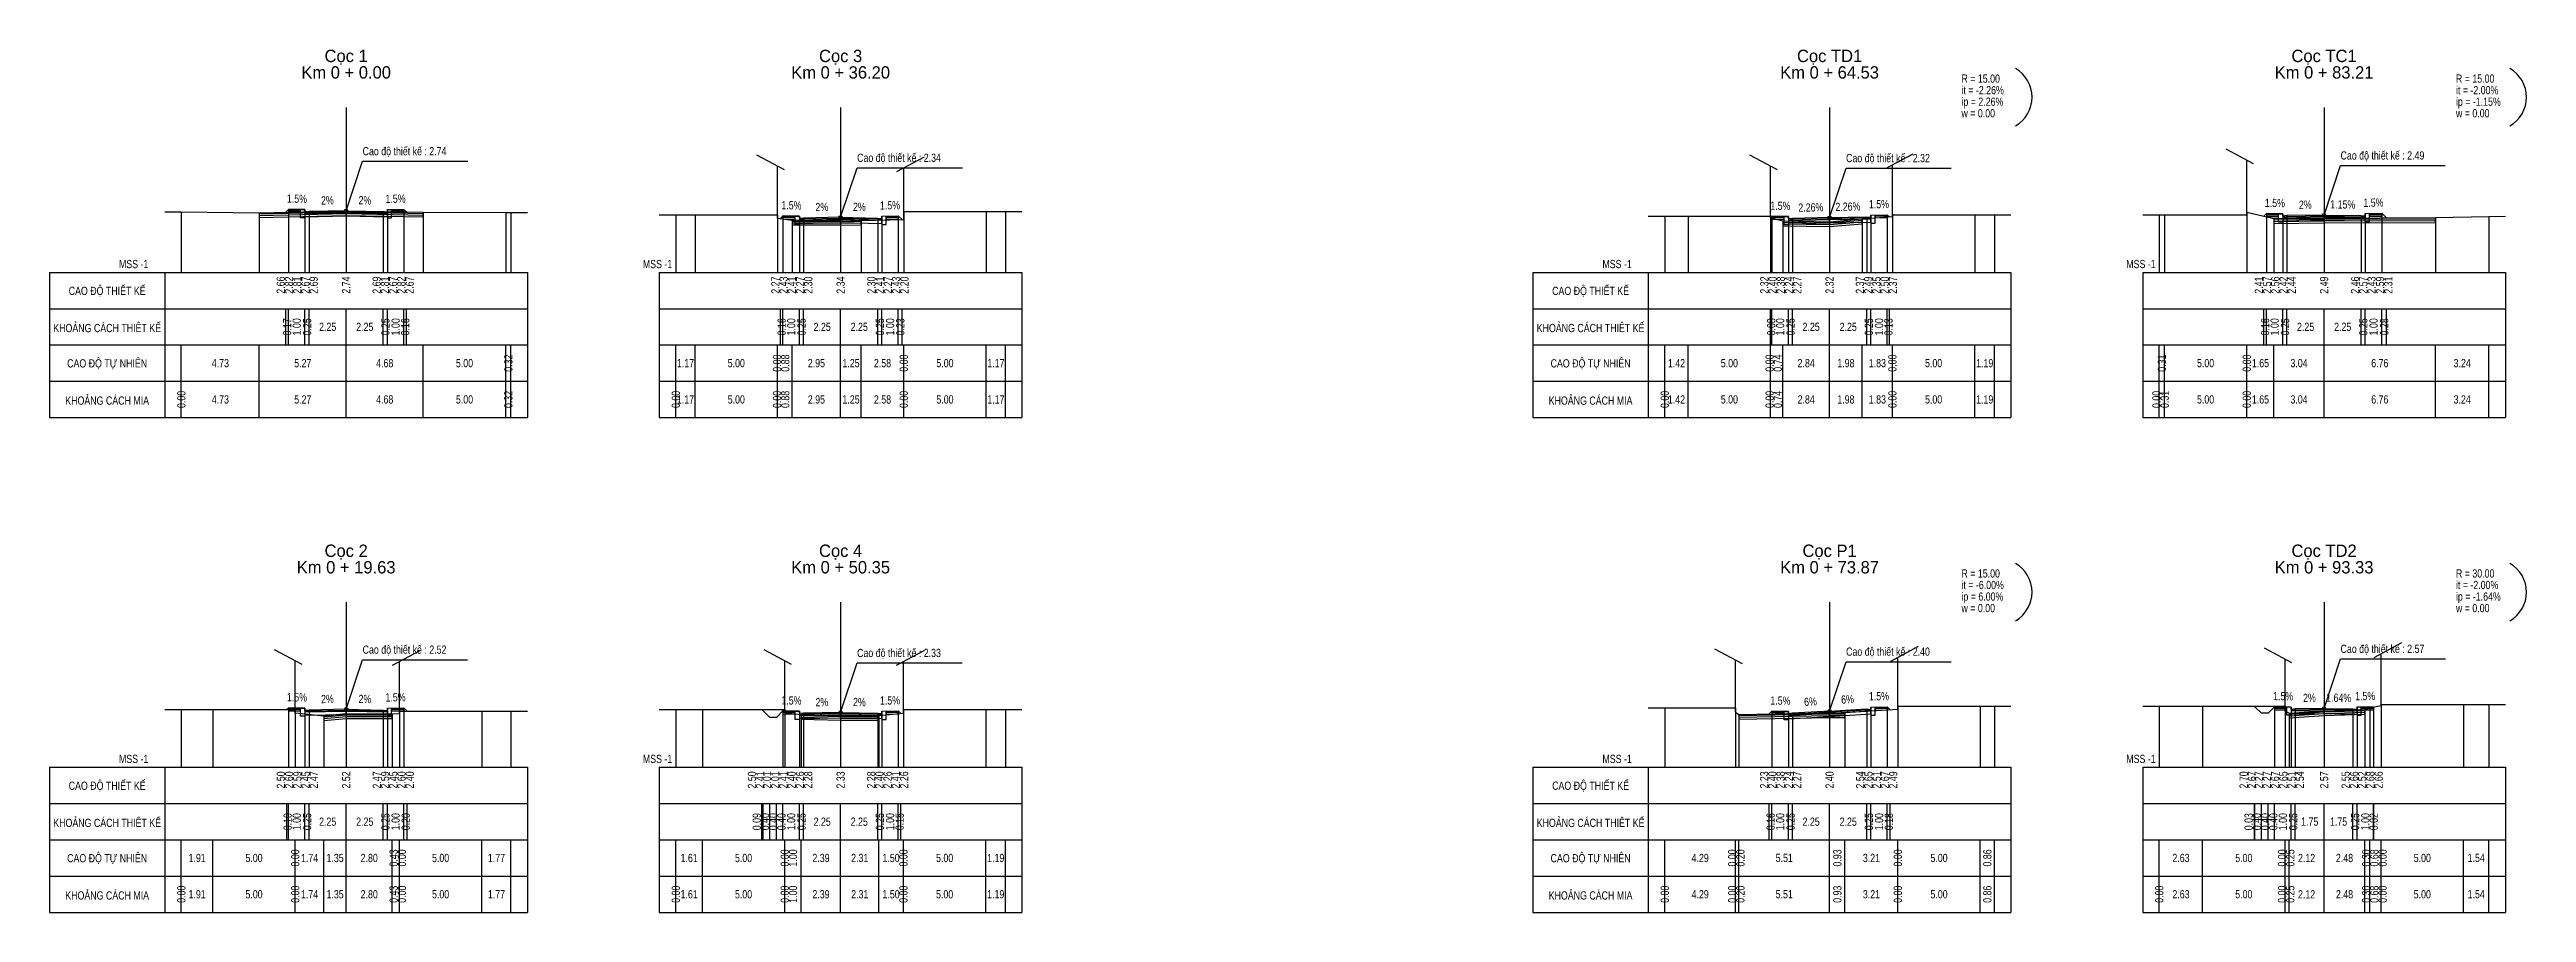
# Model space of a CAD drawing. Header units: inches. Extents: x 389 to 661, y -157 to 152.
# Drawn here: x 421.6 to 571.9, y -157.4 to -105 of the extents above; entities that cross this region are included whole.
import ezdxf
from ezdxf.enums import TextEntityAlignment as Align

# ---------------------------------------------------------------- set-up
doc = ezdxf.new("R2010")
doc.units = ezdxf.units.IN
doc.header["$MEASUREMENT"] = 0
for name, color, linetype in [('Bang TN tu nhien', 3, 'Continuous'), ('Dien sieu cao mo rong TN', 3, 'Continuous'), ('Dien thiet ke TN', 2, 'Continuous'), ('Duong cu', 8, 'Continuous'), ('Duong do thiet ke', 2, 'Continuous'), ('Duong dong trac ngang tu nhien', 9, 'Continuous'), ('KH_VAT', 8, 'Continuous'), ('Khuon duong1', 14, 'Continuous'), ('Khuon duong4', 14, 'Continuous'), ('Khuon duong8', 14, 'Continuous'), ('Khuon duong9', 14, 'Continuous'), ('Mat duong PD 1', 1, 'Continuous'), ('Ranh dan ngoai PD 1', 3, 'Continuous'), ('Taluy', 1, 'Continuous'), ('Trac ngang tu nhien', 3, 'Continuous'), ('TracNgang', 7, 'Continuous'), ('Via he', 6, 'Continuous')]:
    doc.layers.add(name, color=color, linetype=linetype)
doc.styles.add('BangTN', font='viet buddy.shx', dxfattribs={"width": 0.8})

msp = doc.modelspace()

# ---------------------------------------------------------------- texts
at = {"layer": 'Bang TN tu nhien', "color": 3, "style": 'BangTN', "width": 0.8}
for s, p in [('CAO ĐỘ THIẾT KẾ', (425.08, -119.65)), ('CAO ĐỘ THIẾT KẾ', (515.08, -119.65)), ('KHOẢNG CÁCH THIÊT KẾ', (425.08, -121.85)), ('KHOẢNG CÁCH THIÊT KẾ', (515.08, -121.85)), ('CAO ĐỘ TỰ NHIÊN', (425.08, -124.05)), ('CAO ĐỘ TỰ NHIÊN', (515.08, -124.05)), ('KHOẢNG CÁCH MIA', (425.08, -126.25)), ('KHOẢNG CÁCH MIA', (515.08, -126.25)), ('CAO ĐỘ THIẾT KẾ', (425.08, -149.65)), ('CAO ĐỘ THIẾT KẾ', (515.08, -149.65)), ('KHOẢNG CÁCH THIÊT KẾ', (425.08, -151.85)), ('KHOẢNG CÁCH THIÊT KẾ', (515.08, -151.85)), ('CAO ĐỘ TỰ NHIÊN', (425.08, -154.05)), ('CAO ĐỘ TỰ NHIÊN', (515.08, -154.05)), ('KHOẢNG CÁCH MIA', (425.08, -156.25)), ('KHOẢNG CÁCH MIA', (515.08, -156.25))]:
    msp.add_text(s, height=0.5, dxfattribs=at).set_placement(p, align=Align.MIDDLE)
at = {"layer": 'Dien sieu cao mo rong TN', "style": 'BangTN', "width": 0.8}
for s, p in [('R = 15.00', (537.58, -106.55)), ('R = 15.00', (567.58, -106.55)), ('it = -2.26%', (537.58, -107.25)), ('ip = 2.26%', (537.58, -107.95)), ('it = -2.00%', (567.58, -107.25)), ('ip = -1.15%', (567.58, -107.95)), ('w = 0.00', (537.58, -108.65)), ('w = 0.00', (567.58, -108.65)), ('R = 15.00', (537.58, -136.55)), ('R = 30.00', (567.58, -136.55)), ('it = -6.00%', (537.58, -137.25)), ('ip = 6.00%', (537.58, -137.95)), ('it = -2.00%', (567.58, -137.25)), ('ip = -1.64%', (567.58, -137.95)), ('w = 0.00', (537.58, -138.65)), ('w = 0.00', (567.58, -138.65))]:
    msp.add_text(s, height=0.5, dxfattribs=at).set_placement(p, align=Align.TOP_LEFT)
at = {"layer": 'Dien thiet ke TN', "color": 2, "style": 'BangTN', "width": 0.8}
for s, rotation, p in [('1.5%', 359.1406, (436.59, -114.48)), ('2%', 1.1458, (438.45, -114.58)), ('2%', 358.8542, (440.71, -114.58)), ('1.5%', 0.8594, (442.58, -114.48)), ('1.5%', 0.8594, (532.58, -114.81)), ('1.5%', 359.1406, (556.59, -114.74)), ('2%', 1.1458, (558.45, -114.84)), ('1.15%', 359.3405, (560.71, -114.83)), ('1.5%', 0.8594, (562.58, -114.72)), ('1.5%', 359.1406, (466.59, -114.88)), ('2%', 1.1458, (468.45, -114.98)), ('2%', 358.8542, (470.71, -114.98)), ('1.5%', 0.8594, (472.58, -114.88)), ('1.5%', 359.1406, (526.59, -114.91)), ('2.26%', 1.296, (528.45, -115.01)), ('2.26%', 1.296, (530.7, -114.96)), ('1.5%', 359.1406, (436.59, -144.71)), ('2%', 1.1458, (438.45, -144.81)), ('2%', 358.8542, (440.71, -144.81)), ('1.5%', 0.8594, (442.58, -144.71)), ('1.5%', 359.1406, (466.59, -144.9)), ('1.5%', 0.8594, (472.58, -144.9)), ('1.5%', 359.1406, (526.59, -144.91)), ('6%', 3.4336, (530.69, -144.83)), ('1.5%', 0.8594, (532.58, -144.64)), ('1.5%', 359.1406, (557.09, -144.64)), ('2%', 1.1458, (558.7, -144.74)), ('1.64%', 359.0606, (560.46, -144.74)), ('1.5%', 0.8594, (562.08, -144.63)), ('2%', 1.1458, (468.45, -145)), ('2%', 358.8542, (470.71, -145)), ('6%', 3.4336, (528.44, -144.97))]:
    msp.add_text(s, height=0.5, rotation=rotation, dxfattribs=at).set_placement(p, align=Align.BOTTOM_CENTER)
at = {"layer": 'Dien thiet ke TN', "char_height": 0.5, "attachment_point": 7, "style": 'BangTN'}
for s, insert in [('Cao độ thiết kế : 2.74', (440.58, -111.56)), ('Cao độ thiết kế : 2.49', (560.58, -111.82)), ('Cao độ thiết kế : 2.34', (470.58, -111.96)), ('Cao độ thiết kế : 2.32', (530.58, -111.98)), ('Cao độ thiết kế : 2.52', (440.58, -141.78)), ('Cao độ thiết kế : 2.40', (530.58, -141.9)), ('Cao độ thiết kế : 2.57', (560.58, -141.73)), ('Cao độ thiết kế : 2.33', (470.58, -141.98))]:
    msp.add_mtext(s, dxfattribs=dict(at, insert=insert))
at = {"layer": 'Trac ngang tu nhien', "color": 3, "style": 'BangTN'}
for s, p in [('Cọc 1', (439.58, -105.8)), ('Cọc 3', (469.58, -105.8)), ('Cọc TD1', (529.58, -105.8)), ('Cọc TC1', (559.58, -105.8)), ('Km 0 + 0.00', (439.58, -106.8)), ('Km 0 + 36.20', (469.58, -106.8)), ('Km 0 + 64.53', (529.58, -106.8)), ('Km 0 + 83.21', (559.58, -106.8)), ('Cọc 2', (439.58, -135.8)), ('Cọc 4', (469.58, -135.8)), ('Cọc P1', (529.58, -135.8)), ('Cọc TD2', (559.58, -135.8)), ('Km 0 + 19.63', (439.58, -136.8)), ('Km 0 + 50.35', (469.58, -136.8)), ('Km 0 + 73.87', (529.58, -136.8)), ('Km 0 + 93.33', (559.58, -136.8))]:
    msp.add_text(s, height=0.75, dxfattribs=at).set_placement(p, align=Align.CENTER)
at = {"layer": 'Trac ngang tu nhien', "color": 3, "char_height": 0.5, "style": 'BangTN'}
for insert, attachment_point in [((427.58, -118.3), 9), ((457.58, -118.3), 7), ((517.58, -118.3), 9), ((547.58, -118.3), 7), ((427.58, -148.3), 9), ((457.58, -148.3), 7), ((517.58, -148.3), 9), ((547.58, -148.3), 7)]:
    msp.add_mtext('MSS -1', dxfattribs=dict(at, insert=insert, attachment_point=attachment_point))
at = {"layer": 'TracNgang', "color": 2, "style": 'BangTN', "width": 0.8}
for s, p in [('2.66', (435.61, -118.8)), ('2.82', (436.11, -118.8)), ('2.81', (436.61, -118.8)), ('2.67', (437.11, -118.8)), ('2.69', (437.61, -118.8)), ('2.74', (439.58, -118.8)), ('2.69', (441.43, -118.8)), ('2.81', (441.93, -118.8)), ('2.67', (442.43, -118.8)), ('2.82', (442.93, -118.8)), ('2.67', (443.43, -118.8)), ('2.27', (465.62, -118.8)), ('2.43', (466.12, -118.8)), ('2.41', (466.62, -118.8)), ('2.27', (467.12, -118.8)), ('2.30', (467.62, -118.8)), ('2.34', (469.58, -118.8)), ('2.30', (471.45, -118.8)), ('2.41', (471.95, -118.8)), ('2.27', (472.45, -118.8)), ('2.43', (472.95, -118.8)), ('2.20', (473.45, -118.8)), ('2.32', (525.62, -118.8)), ('2.40', (526.12, -118.8)), ('2.38', (526.62, -118.8)), ('2.24', (527.12, -118.8)), ('2.27', (527.62, -118.8)), ('2.32', (529.58, -118.8)), ('2.37', (531.42, -118.8)), ('2.49', (531.92, -118.8)), ('2.35', (532.42, -118.8)), ('2.50', (532.92, -118.8)), ('2.37', (533.42, -118.8)), ('2.41', (555.62, -118.8)), ('2.57', (556.12, -118.8)), ('2.56', (556.62, -118.8)), ('2.42', (557.12, -118.8)), ('2.44', (557.62, -118.8)), ('2.49', (559.58, -118.8)), ('2.46', (561.46, -118.8)), ('2.57', (561.96, -118.8)), ('2.43', (562.46, -118.8)), ('2.59', (562.98, -118.8)), ('2.31', (563.48, -118.8)), ('2.50', (435.62, -148.8)), ('2.60', (436.12, -148.8)), ('2.59', (436.62, -148.8)), ('2.45', (437.12, -148.8)), ('2.47', (437.62, -148.8)), ('2.52', (439.58, -148.8)), ('2.47', (441.44, -148.8)), ('2.59', (441.94, -148.8)), ('2.45', (442.44, -148.8)), ('2.60', (442.94, -148.8)), ('2.40', (443.44, -148.8)), ('2.50', (464.2, -148.8)), ('2.41', (464.7, -148.8)), ('2.01', (465.11, -148.8)), ('2.01', (465.61, -148.8)), ('2.41', (466.11, -148.8)), ('2.40', (466.61, -148.8)), ('2.26', (467.11, -148.8)), ('2.28', (467.61, -148.8)), ('2.33', (469.58, -148.8)), ('2.28', (471.43, -148.8)), ('2.40', (471.93, -148.8)), ('2.26', (472.43, -148.8)), ('2.41', (472.93, -148.8)), ('2.26', (473.43, -148.8)), ('2.23', (525.61, -148.8)), ('2.40', (526.11, -148.8)), ('2.38', (526.61, -148.8)), ('2.24', (527.11, -148.8)), ('2.27', (527.61, -148.8)), ('2.40', (529.58, -148.8)), ('2.54', (531.44, -148.8)), ('2.65', (531.94, -148.8)), ('2.51', (532.44, -148.8)), ('2.67', (532.94, -148.8)), ('2.49', (533.44, -148.8)), ('2.70', (554.7, -148.8)), ('2.67', (555.2, -148.8)), ('2.27', (555.61, -148.8)), ('2.27', (556.11, -148.8)), ('2.67', (556.61, -148.8)), ('2.65', (557.11, -148.8)), ('2.51', (557.61, -148.8)), ('2.54', (558.11, -148.8)), ('2.57', (559.58, -148.8)), ('2.55', (560.89, -148.8)), ('2.66', (561.39, -148.8)), ('2.52', (561.89, -148.8)), ('2.68', (562.39, -148.8)), ('2.66', (562.89, -148.8))]:
    msp.add_text(s, height=0.5, rotation=90, dxfattribs=at).set_placement(p, align=Align.MIDDLE_RIGHT)
for s, p in [('0.17', (436, -121.85)), ('1.00', (436.58, -121.85)), ('0.25', (437.21, -121.85)), ('0.25', (441.96, -121.85)), ('1.00', (442.58, -121.85)), ('0.16', (443.16, -121.85)), ('0.16', (466, -121.85)), ('1.00', (466.58, -121.85)), ('0.25', (467.21, -121.85)), ('0.25', (471.96, -121.85)), ('1.00', (472.58, -121.85)), ('0.23', (473.2, -121.85)), ('0.08', (526.04, -121.85)), ('1.00', (526.58, -121.85)), ('0.25', (527.21, -121.85)), ('0.25', (531.96, -121.85)), ('1.00', (532.58, -121.85)), ('0.13', (533.15, -121.85)), ('0.16', (556, -121.85)), ('1.00', (556.58, -121.85)), ('0.25', (557.21, -121.85)), ('0.25', (561.96, -121.85)), ('1.00', (562.58, -121.85)), ('0.28', (563.23, -121.85)), ('0.10', (436.03, -151.85)), ('1.00', (436.58, -151.85)), ('0.25', (437.21, -151.85)), ('0.25', (441.96, -151.85)), ('1.00', (442.58, -151.85)), ('0.20', (443.19, -151.85)), ('0.09', (464.49, -151.85)), ('0.40', (464.99, -151.85)), ('0.40', (465.49, -151.85)), ('0.40', (465.99, -151.85)), ('1.00', (466.58, -151.85)), ('0.25', (467.21, -151.85)), ('0.25', (471.96, -151.85)), ('1.00', (472.58, -151.85)), ('0.15', (473.16, -151.85)), ('0.16', (526, -151.85)), ('1.00', (526.58, -151.85)), ('0.25', (527.21, -151.85)), ('0.25', (531.96, -151.85)), ('1.00', (532.58, -151.85)), ('0.18', (533.17, -151.85)), ('0.03', (555, -151.85)), ('0.40', (555.5, -151.85)), ('0.40', (556, -151.85)), ('0.40', (556.5, -151.85)), ('1.00', (557.08, -151.85)), ('0.25', (557.71, -151.85)), ('0.25', (561.46, -151.85)), ('1.00', (562.08, -151.85)), ('0.02', (562.59, -151.85))]:
    msp.add_text(s, height=0.5, rotation=90, dxfattribs=at).set_placement(p, align=Align.MIDDLE)
for s, p in [('2.25', (438.46, -121.85)), ('2.25', (440.71, -121.85)), ('2.25', (468.46, -121.85)), ('2.25', (470.71, -121.85)), ('2.25', (528.46, -121.85)), ('2.25', (530.71, -121.85)), ('2.25', (558.46, -121.85)), ('2.25', (560.71, -121.85)), ('2.25', (438.46, -151.85)), ('2.25', (440.71, -151.85)), ('2.25', (468.46, -151.85)), ('2.25', (470.71, -151.85)), ('2.25', (528.46, -151.85)), ('2.25', (530.71, -151.85)), ('1.75', (558.71, -151.85)), ('1.75', (560.46, -151.85))]:
    msp.add_text(s, height=0.5, dxfattribs=at).set_placement(p, align=Align.MIDDLE)
at = {"layer": 'TracNgang', "color": 3, "style": 'BangTN', "width": 0.8}
for s, p in [('4.73', (431.95, -124.05)), ('5.27', (436.95, -124.05)), ('4.68', (441.92, -124.05)), ('5.00', (446.76, -124.05)), ('1.17', (460.17, -124.05)), ('5.00', (463.25, -124.05)), ('2.95', (468.11, -124.05)), ('1.25', (470.21, -124.05)), ('2.58', (472.12, -124.05)), ('5.00', (475.91, -124.05)), ('1.17', (479, -124.05)), ('1.42', (520.29, -124.05)), ('5.00', (523.5, -124.05)), ('2.84', (528.16, -124.05)), ('1.98', (530.57, -124.05)), ('1.83', (532.48, -124.05)), ('5.00', (535.89, -124.05)), ('1.19', (538.99, -124.05)), ('5.00', (552.39, -124.05)), ('1.65', (555.72, -124.05)), ('3.04', (558.06, -124.05)), ('6.76', (562.96, -124.05)), ('3.24', (567.96, -124.05)), ('4.73', (431.95, -126.25)), ('5.27', (436.95, -126.25)), ('4.68', (441.92, -126.25)), ('5.00', (446.76, -126.25)), ('1.17', (460.17, -126.25)), ('5.00', (463.25, -126.25)), ('2.95', (468.11, -126.25)), ('1.25', (470.21, -126.25)), ('2.58', (472.12, -126.25)), ('5.00', (475.91, -126.25)), ('1.17', (479, -126.25)), ('1.42', (520.29, -126.25)), ('5.00', (523.5, -126.25)), ('2.84', (528.16, -126.25)), ('1.98', (530.57, -126.25)), ('1.83', (532.48, -126.25)), ('5.00', (535.89, -126.25)), ('1.19', (538.99, -126.25)), ('5.00', (552.39, -126.25)), ('1.65', (555.72, -126.25)), ('3.04', (558.06, -126.25)), ('6.76', (562.96, -126.25)), ('3.24', (567.96, -126.25)), ('1.91', (430.54, -154.05)), ('5.00', (433.99, -154.05)), ('1.74', (437.36, -154.05)), ('1.35', (438.91, -154.05)), ('2.80', (440.98, -154.05)), ('5.00', (445.31, -154.05)), ('1.77', (448.7, -154.05)), ('1.61', (460.39, -154.05)), ('5.00', (463.69, -154.05)), ('2.39', (468.39, -154.05)), ('2.31', (470.74, -154.05)), ('1.50', (472.64, -154.05)), ('5.00', (475.89, -154.05)), ('1.19', (478.99, -154.05)), ('4.29', (521.73, -154.05)), ('5.51', (526.83, -154.05)), ('3.21', (532.12, -154.05)), ('5.00', (536.22, -154.05)), ('2.63', (550.9, -154.05)), ('5.00', (554.71, -154.05)), ('2.12', (558.52, -154.05)), ('2.48', (560.82, -154.05)), ('5.00', (565.54, -154.05)), ('1.54', (568.81, -154.05)), ('1.91', (430.54, -156.25)), ('5.00', (433.99, -156.25)), ('1.74', (437.36, -156.25)), ('1.35', (438.91, -156.25)), ('2.80', (440.98, -156.25)), ('5.00', (445.31, -156.25)), ('1.77', (448.7, -156.25)), ('1.61', (460.39, -156.25)), ('5.00', (463.69, -156.25)), ('2.39', (468.39, -156.25)), ('2.31', (470.74, -156.25)), ('1.50', (472.64, -156.25)), ('5.00', (475.89, -156.25)), ('1.19', (478.99, -156.25)), ('4.29', (521.73, -156.25)), ('5.51', (526.83, -156.25)), ('3.21', (532.12, -156.25)), ('5.00', (536.22, -156.25)), ('2.63', (550.9, -156.25)), ('5.00', (554.71, -156.25)), ('2.12', (558.52, -156.25)), ('2.48', (560.82, -156.25)), ('5.00', (565.54, -156.25)), ('1.54', (568.81, -156.25))]:
    msp.add_text(s, height=0.5, dxfattribs=at).set_placement(p, align=Align.MIDDLE)
for s, p in [('0.32', (449.42, -124.05)), ('0.00', (465.72, -124.05)), ('0.88', (466.22, -124.05)), ('0.00', (473.41, -124.05)), ('0.00', (525.94, -124.05)), ('0.74', (526.44, -124.05)), ('0.00', (533.39, -124.05)), ('0.31', (549.74, -124.05)), ('0.00', (554.89, -124.05)), ('0.00', (429.58, -126.25)), ('0.32', (449.42, -126.25)), ('0.00', (459.58, -126.25)), ('0.00', (465.72, -126.25)), ('0.88', (466.22, -126.25)), ('0.00', (473.41, -126.25)), ('0.00', (519.58, -126.25)), ('0.00', (525.94, -126.25)), ('0.74', (526.44, -126.25)), ('0.00', (533.39, -126.25)), ('0.00', (549.41, -126.25)), ('0.31', (549.91, -126.25)), ('0.00', (554.89, -126.25)), ('0.00', (436.49, -154.05)), ('0.43', (442.46, -154.05)), ('0.00', (442.96, -154.05)), ('0.00', (466.19, -154.05)), ('1.00', (466.69, -154.05)), ('0.00', (473.39, -154.05)), ('0.00', (523.67, -154.05)), ('0.20', (524.17, -154.05)), ('0.93', (530.05, -154.05)), ('0.00', (533.72, -154.05)), ('0.86', (539.15, -154.05)), ('0.00', (557.03, -154.05)), ('0.25', (557.53, -154.05)), ('0.30', (562.13, -154.05)), ('0.68', (562.63, -154.05)), ('0.00', (563.13, -154.05)), ('0.00', (429.58, -156.25)), ('0.00', (436.49, -156.25)), ('0.43', (442.46, -156.25)), ('0.00', (442.96, -156.25)), ('0.00', (459.58, -156.25)), ('0.00', (466.19, -156.25)), ('1.00', (466.69, -156.25)), ('0.00', (473.39, -156.25)), ('0.00', (519.58, -156.25)), ('0.00', (523.67, -156.25)), ('0.20', (524.17, -156.25)), ('0.93', (530.05, -156.25)), ('0.00', (533.72, -156.25)), ('0.86', (539.15, -156.25)), ('0.00', (549.58, -156.25)), ('0.00', (557.03, -156.25)), ('0.25', (557.53, -156.25)), ('0.30', (562.13, -156.25)), ('0.68', (562.63, -156.25)), ('0.00', (563.13, -156.25))]:
    msp.add_text(s, height=0.5, rotation=90, dxfattribs=at).set_placement(p, align=Align.MIDDLE)

# ---------------------------------------------------------------- blocks, each defined once
blk = doc.blocks.new('ChieuDungVat1.dwg')
at = {"layer": 'KH_VAT', "color": 6}
for points in [[(2.09, 14.6), (-6.27, 19.07)], [(0, 0), (0, 15.72)]]:
    blk.add_lwpolyline(points, dxfattribs=at)
blk = doc.blocks.new('ChieuDungVat2.dwg')
at = {"layer": 'KH_VAT', "color": 6}
for points in [[(-2.09, 14.6), (6.27, 19.07)], [(0, 0), (0, 15.72)]]:
    blk.add_lwpolyline(points, dxfattribs=at)

# ---------------------------------------------------------------- linework, layer by layer
at = {"layer": 'Bang TN tu nhien', "color": 3}
for p, q in [((439.58, -108.55), (439.58, -118.55)), ((469.58, -108.55), (469.58, -118.55)), ((529.58, -108.55), (529.58, -118.55)), ((559.58, -108.55), (559.58, -118.55)), ((421.58, -118.55), (421.58, -127.35)), ((421.58, -118.55), (450.58, -118.55)), ((428.58, -118.55), (428.58, -127.35)), ((450.58, -118.55), (450.58, -127.35)), ((458.58, -118.55), (458.58, -127.35)), ((458.58, -118.55), (480.58, -118.55)), ((480.58, -118.55), (480.58, -127.35)), ((511.58, -118.55), (511.58, -127.35)), ((511.58, -118.55), (540.58, -118.55)), ((518.58, -118.55), (518.58, -127.35)), ((540.58, -118.55), (540.58, -127.35)), ((548.58, -118.55), (548.58, -127.35)), ((548.58, -118.55), (570.58, -118.55)), ((570.58, -118.55), (570.58, -127.35)), ((421.58, -120.75), (450.58, -120.75)), ((458.58, -120.75), (480.58, -120.75)), ((511.58, -120.75), (540.58, -120.75)), ((548.58, -120.75), (570.58, -120.75)), ((421.58, -122.95), (450.58, -122.95)), ((458.58, -122.95), (480.58, -122.95)), ((511.58, -122.95), (540.58, -122.95)), ((548.58, -122.95), (570.58, -122.95)), ((421.58, -125.15), (450.58, -125.15)), ((458.58, -125.15), (480.58, -125.15)), ((511.58, -125.15), (540.58, -125.15)), ((548.58, -125.15), (570.58, -125.15)), ((421.58, -127.35), (450.58, -127.35)), ((458.58, -127.35), (480.58, -127.35)), ((511.58, -127.35), (540.58, -127.35)), ((548.58, -127.35), (570.58, -127.35)), ((439.58, -138.55), (439.58, -148.55)), ((469.58, -138.55), (469.58, -148.55)), ((529.58, -138.55), (529.58, -148.55)), ((559.58, -138.55), (559.58, -148.55)), ((421.58, -148.55), (421.58, -157.35)), ((421.58, -148.55), (450.58, -148.55)), ((428.58, -148.55), (428.58, -157.35)), ((450.58, -148.55), (450.58, -157.35)), ((458.58, -148.55), (458.58, -157.35)), ((458.58, -148.55), (480.58, -148.55)), ((480.58, -148.55), (480.58, -157.35)), ((511.58, -148.55), (511.58, -157.35)), ((511.58, -148.55), (540.58, -148.55)), ((518.58, -148.55), (518.58, -157.35)), ((540.58, -148.55), (540.58, -157.35)), ((548.58, -148.55), (548.58, -157.35)), ((548.58, -148.55), (570.58, -148.55)), ((570.58, -148.55), (570.58, -157.35)), ((421.58, -150.75), (450.58, -150.75)), ((458.58, -150.75), (480.58, -150.75)), ((511.58, -150.75), (540.58, -150.75)), ((548.58, -150.75), (570.58, -150.75)), ((421.58, -152.95), (450.58, -152.95)), ((458.58, -152.95), (480.58, -152.95)), ((511.58, -152.95), (540.58, -152.95)), ((548.58, -152.95), (570.58, -152.95)), ((421.58, -155.15), (450.58, -155.15)), ((458.58, -155.15), (480.58, -155.15)), ((511.58, -155.15), (540.58, -155.15)), ((548.58, -155.15), (570.58, -155.15)), ((421.58, -157.35), (450.58, -157.35)), ((458.58, -157.35), (480.58, -157.35)), ((511.58, -157.35), (540.58, -157.35)), ((548.58, -157.35), (570.58, -157.35))]:
    msp.add_line(p, q, dxfattribs=at)
at = {"layer": 'Dien sieu cao mo rong TN'}
for centre in [(539.85, -107.93), (569.85, -107.93), (539.85, -137.93), (569.85, -137.93)]:
    msp.add_arc(centre, 2.01, 300, 60, dxfattribs=at)
at = {"layer": 'Dien thiet ke TN'}
for p, q in [((436.08, -114.73), (436.08, -118.55)), ((437.08, -114.74), (437.08, -118.55)), ((437.08, -114.74), (437.08, -118.55)), ((437.08, -114.88), (437.08, -118.55)), ((437.33, -114.86), (437.33, -118.55)), ((439.58, -114.81), (439.58, -118.55)), ((439.58, -114.81), (439.58, -118.55)), ((441.83, -114.86), (441.83, -118.55)), ((442.08, -114.74), (442.08, -118.55)), ((442.08, -114.74), (442.08, -118.55)), ((442.08, -114.88), (442.08, -118.55)), ((443.08, -114.73), (443.08, -118.55)), ((466.08, -115.13), (466.08, -118.55)), ((467.08, -115.14), (467.08, -118.55)), ((467.08, -115.14), (467.08, -118.55)), ((467.08, -115.28), (467.08, -118.55)), ((467.33, -115.26), (467.33, -118.55)), ((469.58, -115.21), (469.58, -118.55)), ((469.58, -115.21), (469.58, -118.55)), ((471.83, -115.26), (471.83, -118.55)), ((472.08, -115.14), (472.08, -118.55)), ((472.08, -115.14), (472.08, -118.55)), ((472.08, -115.28), (472.08, -118.55)), ((473.08, -115.13), (473.08, -118.55)), ((526.08, -115.15), (526.08, -118.55)), ((527.08, -115.17), (527.08, -118.55)), ((527.08, -115.17), (527.08, -118.55)), ((527.08, -115.31), (527.08, -118.55)), ((527.33, -115.28), (527.33, -118.55)), ((529.58, -115.23), (529.58, -118.55)), ((529.58, -115.23), (529.58, -118.55)), ((531.83, -115.18), (531.83, -118.55)), ((532.08, -115.07), (532.08, -118.55)), ((532.08, -115.07), (532.08, -118.55)), ((532.08, -115.21), (532.08, -118.55)), ((533.08, -115.05), (533.08, -118.55)), ((556.08, -114.98), (556.08, -118.55)), ((557.08, -115), (557.08, -118.55)), ((557.08, -115), (557.08, -118.55)), ((557.08, -115.14), (557.08, -118.55)), ((557.33, -115.11), (557.33, -118.55)), ((559.58, -115.07), (559.58, -118.55)), ((559.58, -115.07), (559.58, -118.55)), ((561.83, -115.09), (561.83, -118.55)), ((562.08, -114.98), (562.08, -118.55)), ((562.08, -114.98), (562.08, -118.55)), ((562.08, -115.12), (562.08, -118.55)), ((563.08, -114.96), (563.08, -118.55)), ((436.08, -144.95), (436.08, -148.55)), ((437.08, -144.96), (437.08, -148.55)), ((437.08, -144.96), (437.08, -148.55)), ((437.08, -145.1), (437.08, -148.55)), ((437.33, -145.08), (437.33, -148.55)), ((439.58, -145.03), (439.58, -148.55)), ((439.58, -145.03), (439.58, -148.55)), ((441.83, -145.08), (441.83, -148.55)), ((442.08, -144.96), (442.08, -148.55)), ((442.08, -144.96), (442.08, -148.55)), ((442.08, -145.1), (442.08, -148.55)), ((443.08, -144.95), (443.08, -148.55)), ((466.08, -145.14), (466.08, -148.55)), ((467.08, -145.16), (467.08, -148.55)), ((467.08, -145.16), (467.08, -148.55)), ((467.08, -145.3), (467.08, -148.55)), ((467.33, -145.27), (467.33, -148.55)), ((469.58, -145.23), (469.58, -148.55)), ((469.58, -145.23), (469.58, -148.55)), ((471.83, -145.27), (471.83, -148.55)), ((472.08, -145.16), (472.08, -148.55)), ((472.08, -145.16), (472.08, -148.55)), ((472.08, -145.3), (472.08, -148.55)), ((473.08, -145.14), (473.08, -148.55)), ((526.08, -145.15), (526.08, -148.55)), ((527.08, -145.17), (527.08, -148.55)), ((527.08, -145.17), (527.08, -148.55)), ((527.08, -145.31), (527.08, -148.55)), ((527.33, -145.28), (527.33, -148.55)), ((529.58, -145.15), (529.58, -148.55)), ((529.58, -145.15), (529.58, -148.55)), ((531.83, -145.01), (531.83, -148.55)), ((532.08, -144.9), (532.08, -148.55)), ((532.08, -144.9), (532.08, -148.55)), ((532.08, -145.04), (532.08, -148.55)), ((533.08, -144.88), (533.08, -148.55)), ((556.58, -144.88), (556.58, -148.55)), ((557.58, -144.9), (557.58, -148.55)), ((557.58, -144.9), (557.58, -148.55)), ((557.58, -145.04), (557.58, -148.55)), ((557.83, -145.01), (557.83, -148.55)), ((559.58, -144.98), (559.58, -148.55)), ((559.58, -144.98), (559.58, -148.55)), ((561.33, -145.01), (561.33, -148.55)), ((561.58, -144.89), (561.58, -148.55)), ((561.58, -144.89), (561.58, -148.55)), ((561.58, -145.03), (561.58, -148.55)), ((562.58, -144.88), (562.58, -148.55))]:
    msp.add_line(p, q, dxfattribs=at)
for points in [[(439.58, -114.81), (440.58, -111.81), (446.97, -111.81)], [(469.58, -115.21), (470.58, -112.21), (476.97, -112.21)], [(529.58, -115.23), (530.58, -112.23), (536.95, -112.23)], [(559.58, -115.07), (560.58, -112.07), (566.93, -112.07)], [(439.58, -145.03), (440.58, -142.03), (446.95, -142.03)], [(469.58, -145.23), (470.58, -142.23), (476.95, -142.23)], [(529.58, -145.15), (530.58, -142.15), (536.95, -142.15)], [(559.58, -144.98), (560.58, -141.98), (566.95, -141.98)]]:
    msp.add_lwpolyline(points, dxfattribs=at)
at = {"layer": 'Duong cu'}
for points in [[(434.31, -115), (439.58, -114.88), (444.26, -114.97)], [(434.31, -114.93), (434.31, -115.22), (439.58, -115.1), (444.26, -115.19), (444.26, -114.9)], [(434.31, -115.1), (439.58, -114.98), (444.26, -115.07)], [(466.63, -115.38), (466.63, -115.67), (469.58, -115.66), (470.83, -115.69), (470.83, -115.4)], [(466.63, -115.45), (469.58, -115.44), (470.83, -115.47)], [(466.63, -115.55), (469.58, -115.54), (470.83, -115.57)], [(526.74, -115.43), (526.74, -115.72), (529.58, -115.77), (531.56, -115.6), (531.56, -115.31)], [(526.74, -115.5), (529.58, -115.55), (531.56, -115.38)], [(526.74, -115.6), (529.58, -115.65), (531.56, -115.48)], [(556.54, -115.29), (556.54, -115.58), (559.58, -115.55), (566.34, -115.52), (566.34, -115.23)], [(556.54, -115.36), (559.58, -115.33), (566.34, -115.3)], [(556.54, -115.46), (559.58, -115.43), (566.34, -115.4)], [(438.23, -145.43), (438.23, -145.72), (439.58, -145.59), (442.38, -145.6), (442.38, -145.31)], [(438.23, -145.5), (439.58, -145.37), (442.38, -145.38)], [(438.23, -145.6), (439.58, -145.47), (442.38, -145.48)], [(467.19, -145.35), (467.19, -145.64), (469.58, -145.7), (471.89, -145.7), (471.89, -145.41)], [(467.19, -145.42), (469.58, -145.48), (471.89, -145.48)], [(467.19, -145.52), (469.58, -145.58), (471.89, -145.58)], [(524.07, -145.35), (524.07, -145.64), (529.58, -145.54), (530.51, -145.53), (530.51, -145.24)], [(524.07, -145.42), (529.58, -145.32), (530.51, -145.31)], [(524.07, -145.52), (529.58, -145.42), (530.51, -145.41)], [(557.46, -145.27), (557.46, -145.56), (559.58, -145.42), (562.06, -145.33), (562.06, -145.04)], [(557.46, -145.34), (559.58, -145.2), (562.06, -145.11)], [(557.46, -145.44), (559.58, -145.3), (562.06, -145.21)]]:
    msp.add_lwpolyline(points, dxfattribs=at)
at = {"layer": 'Duong do thiet ke', "color": 1}
for centre in [(439.58, -114.81), (469.58, -115.21), (529.58, -115.23), (559.58, -115.07), (439.58, -145.03), (469.58, -145.23), (529.58, -145.15), (559.58, -144.98)]:
    msp.add_circle(centre, 0.1, dxfattribs=at)
at = {"layer": 'Duong dong trac ngang tu nhien', "color": 8}
for p, q in [((429.58, -114.88), (429.58, -118.55)), ((434.31, -114.93), (434.31, -118.55)), ((439.58, -114.81), (439.58, -118.55)), ((444.26, -114.9), (444.26, -118.55)), ((449.26, -114.91), (449.26, -118.55)), ((449.58, -114.91), (449.58, -118.55)), ((459.58, -115.05), (459.58, -118.55)), ((460.75, -115.05), (460.75, -118.55)), ((465.75, -115.05), (465.75, -118.55)), ((465.75, -115.26), (465.75, -118.55)), ((466.63, -115.38), (466.63, -118.55)), ((469.58, -115.37), (469.58, -118.55)), ((470.83, -115.4), (470.83, -118.55)), ((473.41, -114.85), (473.41, -118.55)), ((473.41, -115.35), (473.41, -118.55)), ((478.41, -114.85), (478.41, -118.55)), ((479.58, -114.85), (479.58, -118.55)), ((519.58, -115.15), (519.58, -118.55)), ((521, -115.15), (521, -118.55)), ((526, -115.15), (526, -118.55)), ((526, -115.25), (526, -118.55)), ((526.74, -115.43), (526.74, -118.55)), ((529.58, -115.48), (529.58, -118.55)), ((531.56, -115.31), (531.56, -118.55)), ((533.39, -115.05), (533.39, -118.55)), ((533.39, -115.17), (533.39, -118.55)), ((538.39, -115.05), (538.39, -118.55)), ((539.58, -115.05), (539.58, -118.55)), ((549.58, -115.05), (549.58, -118.55)), ((549.89, -115.05), (549.89, -118.55)), ((554.89, -114.89), (554.89, -118.55)), ((554.89, -115.05), (554.89, -118.55)), ((556.54, -115.29), (556.54, -118.55)), ((559.58, -115.26), (559.58, -118.55)), ((566.34, -115.23), (566.34, -118.55)), ((569.58, -115.17), (569.58, -118.55)), ((429.58, -145.05), (429.58, -148.55)), ((431.49, -145.05), (431.49, -148.55)), ((436.49, -145.05), (436.49, -148.55)), ((436.49, -145.25), (436.49, -148.55)), ((438.23, -145.43), (438.23, -148.55)), ((439.58, -145.3), (439.58, -148.55)), ((442.38, -145.31), (442.38, -148.55)), ((442.81, -145.15), (442.81, -148.55)), ((442.81, -145.29), (442.81, -148.55)), ((447.81, -145.15), (447.81, -148.55)), ((449.58, -145.15), (449.58, -148.55)), ((459.58, -145.05), (459.58, -148.55)), ((461.19, -145.05), (461.19, -148.55)), ((466.19, -145.05), (466.19, -148.55)), ((466.19, -145.25), (466.19, -148.55)), ((467.19, -145.35), (467.19, -148.55)), ((469.58, -145.41), (469.58, -148.55)), ((471.89, -145.41), (471.89, -148.55)), ((473.39, -145.05), (473.39, -148.55)), ((473.39, -145.28), (473.39, -148.55)), ((478.39, -145.05), (478.39, -148.55)), ((479.58, -145.05), (479.58, -148.55)), ((519.58, -144.95), (519.58, -148.55)), ((523.87, -144.95), (523.87, -148.55)), ((523.87, -145.21), (523.87, -148.55)), ((524.07, -145.35), (524.07, -148.55)), ((529.58, -145.25), (529.58, -148.55)), ((530.51, -145.24), (530.51, -148.55)), ((533.72, -144.85), (533.72, -148.55)), ((533.72, -145.03), (533.72, -148.55)), ((538.72, -144.85), (538.72, -148.55)), ((539.58, -144.85), (539.58, -148.55)), ((549.58, -144.85), (549.58, -148.55)), ((552.21, -144.85), (552.21, -148.55)), ((557.21, -144.85), (557.21, -148.55)), ((557.21, -145.15), (557.21, -148.55)), ((557.46, -145.27), (557.46, -148.55)), ((559.58, -145.13), (559.58, -148.55)), ((562.06, -145.04), (562.06, -148.55)), ((562.36, -144.94), (562.36, -148.55)), ((563.04, -144.75), (563.04, -148.55)), ((563.04, -144.81), (563.04, -148.55)), ((568.04, -144.75), (568.04, -148.55)), ((569.58, -144.75), (569.58, -148.55))]:
    msp.add_line(p, q, dxfattribs=at)
at = {"layer": 'Khuon duong1', "color": 3}
for points in [[(437.33, -114.86), (437.33, -114.93), (437.08, -114.95), (437.08, -115.18), (439.58, -115.13), (439.58, -114.93), (439.58, -114.86), (439.58, -114.81)], [(439.58, -114.81), (439.58, -114.86), (439.58, -114.93), (439.58, -115.13), (442.08, -115.18), (442.08, -114.95), (441.83, -114.93), (441.83, -114.86)], [(467.33, -115.26), (467.33, -115.33), (467.08, -115.35), (467.08, -115.58), (469.58, -115.53), (469.58, -115.33), (469.58, -115.26), (469.58, -115.21)], [(469.58, -115.21), (469.58, -115.26), (469.58, -115.33), (469.58, -115.53), (472.08, -115.58), (472.08, -115.35), (471.83, -115.33), (471.83, -115.26)], [(527.33, -115.28), (527.33, -115.35), (527.08, -115.38), (527.08, -115.61), (529.58, -115.55), (529.58, -115.35), (529.58, -115.28), (529.58, -115.23)], [(529.58, -115.23), (529.58, -115.28), (529.58, -115.35), (529.58, -115.55), (532.08, -115.5), (532.08, -115.28), (531.83, -115.25), (531.83, -115.18)], [(557.33, -115.11), (557.33, -115.18), (557.08, -115.21), (557.08, -115.44), (559.58, -115.39), (559.58, -115.19), (559.58, -115.12), (559.58, -115.07)], [(559.58, -115.07), (559.58, -115.12), (559.58, -115.19), (559.58, -115.39), (562.08, -115.42), (562.08, -115.19), (561.83, -115.16), (561.83, -115.09)], [(437.33, -145.08), (437.33, -145.15), (437.08, -145.17), (437.08, -145.4), (439.58, -145.35), (439.58, -145.15), (439.58, -145.08), (439.58, -145.03)], [(439.58, -145.03), (439.58, -145.08), (439.58, -145.15), (439.58, -145.35), (442.08, -145.4), (442.08, -145.17), (441.83, -145.15), (441.83, -145.08)], [(467.33, -145.27), (467.33, -145.34), (467.08, -145.37), (467.08, -145.6), (469.58, -145.55), (469.58, -145.35), (469.58, -145.28), (469.58, -145.23)], [(469.58, -145.23), (469.58, -145.28), (469.58, -145.35), (469.58, -145.55), (472.08, -145.6), (472.08, -145.37), (471.83, -145.34), (471.83, -145.27)], [(527.33, -145.28), (527.33, -145.35), (527.08, -145.38), (527.08, -145.62), (529.58, -145.47), (529.58, -145.27), (529.58, -145.2), (529.58, -145.15)], [(529.58, -145.15), (529.58, -145.2), (529.58, -145.27), (529.58, -145.47), (532.08, -145.32), (532.08, -145.11), (531.83, -145.08), (531.83, -145.01)], [(557.83, -145.01), (557.83, -145.08), (557.58, -145.11), (557.58, -145.34), (559.58, -145.3), (559.58, -145.1), (559.58, -145.03), (559.58, -144.98)], [(559.58, -144.98), (559.58, -145.03), (559.58, -145.1), (559.58, -145.3), (561.58, -145.33), (561.58, -145.1), (561.33, -145.08), (561.33, -145.01)]]:
    msp.add_lwpolyline(points, dxfattribs=at)
at = {"layer": 'Khuon duong1', "color": 2}
for points in [[(437.08, -114.98), (439.58, -114.93)], [(439.58, -114.93), (442.08, -114.98)], [(467.08, -115.38), (469.58, -115.33)], [(469.58, -115.33), (472.08, -115.38)], [(527.08, -115.41), (529.58, -115.35)], [(529.58, -115.35), (532.08, -115.3)], [(557.08, -115.24), (559.58, -115.19)], [(559.58, -115.19), (562.08, -115.22)], [(437.08, -145.2), (439.58, -145.15)], [(439.58, -145.15), (442.08, -145.2)], [(467.08, -145.4), (469.58, -145.35)], [(469.58, -145.35), (472.08, -145.4)], [(527.08, -145.42), (529.58, -145.27)], [(529.58, -145.27), (532.08, -145.12)], [(557.58, -145.14), (559.58, -145.1)], [(559.58, -145.1), (561.58, -145.13)]]:
    msp.add_lwpolyline(points, dxfattribs=at)
at = {"layer": 'Khuon duong1', "color": 1}
for points in [[(437.33, -114.91), (439.58, -114.86)], [(439.58, -114.86), (441.83, -114.91)], [(467.33, -115.31), (469.58, -115.26)], [(469.58, -115.26), (471.83, -115.31)], [(527.33, -115.33), (529.58, -115.28)], [(529.58, -115.28), (531.83, -115.23)], [(557.33, -115.16), (559.58, -115.12)], [(559.58, -115.12), (561.83, -115.14)], [(437.33, -145.13), (439.58, -145.08)], [(439.58, -145.08), (441.83, -145.13)], [(467.33, -145.32), (469.58, -145.28)], [(469.58, -145.28), (471.83, -145.32)], [(527.33, -145.33), (529.58, -145.2)], [(529.58, -145.2), (531.83, -145.06)], [(557.83, -145.06), (559.58, -145.03)], [(559.58, -145.03), (561.33, -145.06)]]:
    msp.add_lwpolyline(points, dxfattribs=at)
at = {"layer": 'Khuon duong4', "color": 3}
for points in [[(436.08, -114.73), (436.08, -114.91), (436.82, -114.92), (436.82, -114.74)], [(442.34, -114.74), (442.34, -114.92), (443.08, -114.91), (443.08, -114.73)], [(466.08, -115.13), (466.08, -115.31), (466.82, -115.32), (466.82, -115.14)], [(472.34, -115.14), (472.34, -115.32), (473.08, -115.31), (473.08, -115.13)], [(526.08, -115.15), (526.08, -115.33), (526.82, -115.34), (526.82, -115.16)], [(532.34, -115.06), (532.34, -115.24), (533.08, -115.23), (533.08, -115.05)], [(556.08, -114.98), (556.08, -115.16), (556.82, -115.17), (556.82, -114.99)], [(562.34, -114.97), (562.34, -115.15), (563.08, -115.14), (563.08, -114.96)], [(436.08, -144.95), (436.08, -145.13), (436.82, -145.14), (436.82, -144.96)], [(442.34, -144.96), (442.34, -145.14), (443.08, -145.13), (443.08, -144.95)], [(466.08, -145.14), (466.08, -145.32), (466.82, -145.33), (466.82, -145.15)], [(472.34, -145.15), (472.34, -145.33), (473.08, -145.32), (473.08, -145.14)], [(526.08, -145.15), (526.08, -145.33), (526.82, -145.35), (526.82, -145.17)], [(532.34, -144.9), (532.34, -145.08), (533.08, -145.06), (533.08, -144.88)], [(556.58, -144.88), (556.58, -145.06), (557.32, -145.07), (557.32, -144.89)], [(561.84, -144.89), (561.84, -145.07), (562.58, -145.06), (562.58, -144.88)]]:
    msp.add_lwpolyline(points, dxfattribs=at)
at = {"layer": 'Khuon duong4', "color": 1}
for points in [[(436.08, -114.76), (436.82, -114.77)], [(442.34, -114.77), (443.08, -114.76)], [(466.08, -115.16), (466.82, -115.17)], [(472.34, -115.17), (473.08, -115.16)], [(526.08, -115.18), (526.82, -115.19)], [(532.34, -115.09), (533.08, -115.08)], [(556.08, -115.01), (556.82, -115.02)], [(562.34, -115), (563.08, -114.99)], [(436.08, -144.98), (436.82, -144.99)], [(442.34, -144.99), (443.08, -144.98)], [(466.08, -145.17), (466.82, -145.18)], [(472.34, -145.18), (473.08, -145.17)], [(526.08, -145.18), (526.82, -145.2)], [(532.34, -144.93), (533.08, -144.91)], [(556.58, -144.91), (557.32, -144.92)], [(561.84, -144.92), (562.58, -144.91)]]:
    msp.add_lwpolyline(points, dxfattribs=at)
at = {"layer": 'Khuon duong4', "color": 2}
for points in [[(436.08, -114.81), (436.82, -114.82)], [(442.34, -114.82), (443.08, -114.81)], [(466.08, -115.21), (466.82, -115.22)], [(472.34, -115.22), (473.08, -115.21)], [(526.08, -115.23), (526.82, -115.24)], [(532.34, -115.14), (533.08, -115.13)], [(556.08, -115.06), (556.82, -115.07)], [(562.34, -115.05), (563.08, -115.04)], [(436.08, -145.03), (436.82, -145.04)], [(442.34, -145.04), (443.08, -145.03)], [(466.08, -145.22), (466.82, -145.23)], [(472.34, -145.23), (473.08, -145.22)], [(526.08, -145.23), (526.82, -145.25)], [(532.34, -144.98), (533.08, -144.96)], [(556.58, -144.96), (557.32, -144.97)], [(561.84, -144.97), (562.58, -144.96)]]:
    msp.add_lwpolyline(points, dxfattribs=at)
at = {"layer": 'Khuon duong8', "color": 14}
for points in [[(437.08, -114.88), (437.08, -114.95), (437.33, -114.93), (437.33, -114.86)], [(441.83, -114.86), (441.83, -114.93), (442.08, -114.95), (442.08, -114.88)], [(467.08, -115.28), (467.08, -115.35), (467.33, -115.33), (467.33, -115.26)], [(471.83, -115.26), (471.83, -115.33), (472.08, -115.35), (472.08, -115.28)], [(527.08, -115.31), (527.08, -115.38), (527.33, -115.35), (527.33, -115.28)], [(531.83, -115.18), (531.83, -115.25), (532.08, -115.28), (532.08, -115.21)], [(557.08, -115.14), (557.08, -115.21), (557.33, -115.18), (557.33, -115.11)], [(561.83, -115.09), (561.83, -115.16), (562.08, -115.19), (562.08, -115.12)], [(437.08, -145.1), (437.08, -145.17), (437.33, -145.15), (437.33, -145.08)], [(441.83, -145.08), (441.83, -145.15), (442.08, -145.17), (442.08, -145.1)], [(467.08, -145.3), (467.08, -145.37), (467.33, -145.34), (467.33, -145.27)], [(471.83, -145.27), (471.83, -145.34), (472.08, -145.37), (472.08, -145.3)], [(527.08, -145.31), (527.08, -145.38), (527.33, -145.35), (527.33, -145.28)], [(531.83, -145.01), (531.83, -145.08), (532.08, -145.11), (532.08, -145.04)], [(557.58, -145.04), (557.58, -145.11), (557.83, -145.08), (557.83, -145.01)], [(561.33, -145.01), (561.33, -145.08), (561.58, -145.1), (561.58, -145.03)]]:
    msp.add_lwpolyline(points, dxfattribs=at)
at = {"layer": 'Khuon duong9', "color": 14}
for points in [[(437.08, -114.74), (437.08, -114.74), (437.08, -115.24), (436.82, -115.24), (436.82, -114.74), (436.82, -114.74), (437.08, -114.74)], [(442.08, -114.74), (442.08, -114.74), (442.08, -114.74), (442.08, -115.24), (442.34, -115.24), (442.34, -114.74), (442.34, -114.74)], [(467.08, -115.14), (467.08, -115.14), (467.08, -115.64), (466.82, -115.64), (466.82, -115.14), (466.82, -115.14), (467.08, -115.14)], [(472.08, -115.14), (472.08, -115.14), (472.08, -115.14), (472.08, -115.64), (472.34, -115.64), (472.34, -115.14), (472.34, -115.14)], [(527.08, -115.17), (527.08, -115.17), (527.08, -115.67), (526.82, -115.67), (526.82, -115.16), (526.82, -115.16), (527.08, -115.17)], [(532.08, -115.07), (532.08, -115.07), (532.08, -115.07), (532.08, -115.57), (532.34, -115.57), (532.34, -115.06), (532.34, -115.06)], [(557.08, -115), (557.08, -115), (557.08, -115.5), (556.82, -115.5), (556.82, -114.99), (556.82, -114.99), (557.08, -115)], [(562.08, -114.98), (562.08, -114.98), (562.08, -114.98), (562.08, -115.48), (562.34, -115.48), (562.34, -114.97), (562.34, -114.97)], [(437.08, -144.96), (437.08, -144.96), (437.08, -145.46), (436.82, -145.46), (436.82, -144.96), (436.82, -144.96), (437.08, -144.96)], [(442.08, -144.96), (442.08, -144.96), (442.08, -144.96), (442.08, -145.46), (442.34, -145.46), (442.34, -144.96), (442.34, -144.96)], [(467.08, -145.16), (467.08, -145.16), (467.08, -145.66), (466.82, -145.66), (466.82, -145.15), (466.82, -145.15), (467.08, -145.16)], [(472.08, -145.16), (472.08, -145.16), (472.08, -145.16), (472.08, -145.66), (472.34, -145.66), (472.34, -145.15), (472.34, -145.15)], [(527.08, -145.17), (527.08, -145.17), (527.08, -145.67), (526.82, -145.67), (526.82, -145.17), (526.82, -145.17), (527.08, -145.17)], [(532.08, -144.9), (532.08, -144.9), (532.08, -144.9), (532.08, -145.4), (532.34, -145.4), (532.34, -144.9), (532.34, -144.9)], [(557.58, -144.9), (557.58, -144.9), (557.58, -145.4), (557.32, -145.4), (557.32, -144.89), (557.32, -144.89), (557.58, -144.9)], [(561.58, -144.89), (561.58, -144.89), (561.58, -144.89), (561.58, -145.39), (561.84, -145.39), (561.84, -144.89), (561.84, -144.89)]]:
    msp.add_lwpolyline(points, dxfattribs=at)
at = {"layer": 'Mat duong PD 1'}
for points in [[(439.58, -114.81), (437.33, -114.86)], [(439.58, -114.81), (441.83, -114.86)], [(469.58, -115.21), (467.33, -115.26)], [(469.58, -115.21), (471.83, -115.26)], [(529.58, -115.23), (527.33, -115.28)], [(529.58, -115.23), (531.83, -115.18)], [(559.58, -115.07), (557.33, -115.11)], [(559.58, -115.07), (561.83, -115.09)], [(439.58, -145.03), (437.33, -145.08)], [(439.58, -145.03), (441.83, -145.08)], [(469.58, -145.23), (467.33, -145.27)], [(469.58, -145.23), (471.83, -145.27)], [(529.58, -145.15), (527.33, -145.28)], [(529.58, -145.15), (531.83, -145.01)], [(559.58, -144.98), (557.83, -145.01)], [(559.58, -144.98), (561.33, -145.01)]]:
    msp.add_lwpolyline(points, dxfattribs=at)
at = {"layer": 'Ranh dan ngoai PD 1'}
for points in [[(437.33, -114.86), (437.08, -114.88)], [(441.83, -114.86), (442.08, -114.88)], [(467.33, -115.26), (467.08, -115.28)], [(471.83, -115.26), (472.08, -115.28)], [(527.33, -115.28), (527.08, -115.31)], [(531.83, -115.18), (532.08, -115.21)], [(557.33, -115.11), (557.08, -115.14)], [(561.83, -115.09), (562.08, -115.12)], [(437.33, -145.08), (437.08, -145.1)], [(441.83, -145.08), (442.08, -145.1)], [(467.33, -145.27), (467.08, -145.3)], [(471.83, -145.27), (472.08, -145.3)], [(527.33, -145.28), (527.08, -145.31)], [(531.83, -145.01), (532.08, -145.04)], [(557.83, -145.01), (557.58, -145.04)], [(561.33, -145.01), (561.58, -145.03)]]:
    msp.add_lwpolyline(points, dxfattribs=at)
at = {"layer": 'Taluy'}
for points in [[(436.08, -114.73), (435.92, -114.9), (435.92, -114.9)], [(443.08, -114.73), (443.24, -114.88), (443.24, -114.88)], [(466.08, -115.13), (465.93, -115.29), (465.93, -115.29)], [(473.08, -115.13), (473.31, -115.35), (473.31, -115.35)], [(526.08, -115.15), (526, -115.23), (526, -115.23)], [(533.08, -115.05), (533.22, -115.19), (533.22, -115.19)], [(556.08, -114.98), (555.92, -115.14), (555.92, -115.14)], [(563.08, -114.96), (563.37, -115.24), (563.37, -115.24)], [(436.08, -144.95), (435.98, -145.05), (435.98, -145.05)], [(443.08, -144.95), (443.29, -145.15), (443.29, -145.15)], [(466.08, -145.14), (465.68, -145.54), (465.28, -145.54), (464.88, -145.14), (464.79, -145.05)], [(473.08, -145.14), (473.24, -145.3), (473.24, -145.3)], [(526.08, -145.15), (525.92, -145.32), (525.92, -145.32)], [(533.08, -144.88), (533.26, -145.06), (533.26, -145.06)], [(556.58, -144.88), (556.18, -145.28), (555.78, -145.28), (555.38, -144.88), (555.35, -144.85)], [(562.58, -144.88), (562.6, -144.9), (562.6, -144.9)]]:
    msp.add_lwpolyline(points, dxfattribs=at)
at = {"layer": 'Trac ngang tu nhien', "color": 3}
for points in [[(428.58, -114.87), (429.58, -114.88), (434.31, -114.93), (439.58, -114.81), (444.26, -114.9), (449.26, -114.91), (449.58, -114.91), (450.58, -114.91)], [(458.58, -115.05), (459.58, -115.05), (460.75, -115.05), (465.75, -115.05), (465.75, -115.26), (466.63, -115.38), (469.58, -115.37), (470.83, -115.4), (473.41, -115.35), (473.41, -114.85), (478.41, -114.85), (479.58, -114.85), (480.58, -114.85)], [(518.58, -115.15), (519.58, -115.15), (521, -115.15), (526, -115.15), (526, -115.25), (526.74, -115.43), (529.58, -115.48), (531.56, -115.31), (533.39, -115.17), (533.39, -115.05), (538.39, -115.05), (539.58, -115.05), (540.58, -115.05)], [(548.58, -115.05), (549.58, -115.05), (549.89, -115.05), (554.89, -115.05), (554.89, -114.89), (556.54, -115.29), (559.58, -115.26), (566.34, -115.23), (569.58, -115.17), (570.58, -115.15)], [(428.58, -145.05), (429.58, -145.05), (431.49, -145.05), (436.49, -145.05), (436.49, -145.25), (438.23, -145.43), (439.58, -145.3), (442.38, -145.31), (442.81, -145.29), (442.81, -145.15), (447.81, -145.15), (449.58, -145.15), (450.58, -145.15)], [(458.58, -145.05), (459.58, -145.05), (461.19, -145.05), (466.19, -145.05), (466.19, -145.25), (467.19, -145.35), (469.58, -145.41), (471.89, -145.41), (473.39, -145.28), (473.39, -145.05), (478.39, -145.05), (479.58, -145.05), (480.58, -145.05)], [(518.58, -144.95), (519.58, -144.95), (523.87, -144.95), (523.87, -145.21), (524.07, -145.35), (529.58, -145.25), (530.51, -145.24), (533.72, -145.03), (533.72, -144.85), (538.72, -144.85), (539.58, -144.85), (540.58, -144.85)], [(548.58, -144.85), (549.58, -144.85), (552.21, -144.85), (557.21, -144.85), (557.21, -145.15), (557.46, -145.27), (559.58, -145.13), (562.06, -145.04), (562.36, -144.94), (563.04, -144.81), (563.04, -144.75), (568.04, -144.75), (569.58, -144.75), (570.58, -144.75)]]:
    msp.add_lwpolyline(points, dxfattribs=at)
at = {"layer": 'TracNgang', "color": 2}
for p, q in [((435.92, -122.95), (435.92, -120.75)), ((436.08, -122.95), (436.08, -120.75)), ((437.08, -122.95), (437.08, -120.75)), ((437.33, -122.95), (437.33, -120.75)), ((439.58, -122.95), (439.58, -120.75)), ((441.83, -122.95), (441.83, -120.75)), ((442.08, -122.95), (442.08, -120.75)), ((443.08, -122.95), (443.08, -120.75)), ((443.24, -122.95), (443.24, -120.75)), ((465.93, -122.95), (465.93, -120.75)), ((466.08, -122.95), (466.08, -120.75)), ((467.08, -122.95), (467.08, -120.75)), ((467.33, -122.95), (467.33, -120.75)), ((469.58, -122.95), (469.58, -120.75)), ((471.83, -122.95), (471.83, -120.75)), ((472.08, -122.95), (472.08, -120.75)), ((473.08, -122.95), (473.08, -120.75)), ((473.31, -122.95), (473.31, -120.75)), ((526, -122.95), (526, -120.75)), ((526.08, -122.95), (526.08, -120.75)), ((527.08, -122.95), (527.08, -120.75)), ((527.33, -122.95), (527.33, -120.75)), ((529.58, -122.95), (529.58, -120.75)), ((531.83, -122.95), (531.83, -120.75)), ((532.08, -122.95), (532.08, -120.75)), ((533.08, -122.95), (533.08, -120.75)), ((533.22, -122.95), (533.22, -120.75)), ((555.92, -122.95), (555.92, -120.75)), ((556.08, -122.95), (556.08, -120.75)), ((557.08, -122.95), (557.08, -120.75)), ((557.33, -122.95), (557.33, -120.75)), ((559.58, -122.95), (559.58, -120.75)), ((561.83, -122.95), (561.83, -120.75)), ((562.08, -122.95), (562.08, -120.75)), ((563.08, -122.95), (563.08, -120.75)), ((563.37, -122.95), (563.37, -120.75)), ((435.98, -152.95), (435.98, -150.75)), ((436.08, -152.95), (436.08, -150.75)), ((437.08, -152.95), (437.08, -150.75)), ((437.33, -152.95), (437.33, -150.75)), ((439.58, -152.95), (439.58, -150.75)), ((441.83, -152.95), (441.83, -150.75)), ((442.08, -152.95), (442.08, -150.75)), ((443.08, -152.95), (443.08, -150.75)), ((443.29, -152.95), (443.29, -150.75)), ((464.79, -152.95), (464.79, -150.75)), ((464.88, -152.95), (464.88, -150.75)), ((465.28, -152.95), (465.28, -150.75)), ((465.68, -152.95), (465.68, -150.75)), ((466.08, -152.95), (466.08, -150.75)), ((467.08, -152.95), (467.08, -150.75)), ((467.33, -152.95), (467.33, -150.75)), ((469.58, -152.95), (469.58, -150.75)), ((471.83, -152.95), (471.83, -150.75)), ((472.08, -152.95), (472.08, -150.75)), ((473.08, -152.95), (473.08, -150.75)), ((473.24, -152.95), (473.24, -150.75)), ((525.92, -152.95), (525.92, -150.75)), ((526.08, -152.95), (526.08, -150.75)), ((527.08, -152.95), (527.08, -150.75)), ((527.33, -152.95), (527.33, -150.75)), ((529.58, -152.95), (529.58, -150.75)), ((531.83, -152.95), (531.83, -150.75)), ((532.08, -152.95), (532.08, -150.75)), ((533.08, -152.95), (533.08, -150.75)), ((533.26, -152.95), (533.26, -150.75)), ((555.35, -152.95), (555.35, -150.75)), ((555.38, -152.95), (555.38, -150.75)), ((555.78, -152.95), (555.78, -150.75)), ((556.18, -152.95), (556.18, -150.75)), ((556.58, -152.95), (556.58, -150.75)), ((557.58, -152.95), (557.58, -150.75)), ((557.83, -152.95), (557.83, -150.75)), ((559.58, -152.95), (559.58, -150.75)), ((561.33, -152.95), (561.33, -150.75)), ((561.58, -152.95), (561.58, -150.75)), ((562.58, -152.95), (562.58, -150.75)), ((562.6, -152.95), (562.6, -150.75))]:
    msp.add_line(p, q, dxfattribs=at)
at = {"layer": 'TracNgang', "color": 3}
for p, q in [((429.58, -125.15), (429.58, -122.95)), ((434.31, -125.15), (434.31, -122.95)), ((439.58, -125.15), (439.58, -122.95)), ((444.26, -125.15), (444.26, -122.95)), ((449.26, -125.15), (449.26, -122.95)), ((449.58, -125.15), (449.58, -122.95)), ((459.58, -125.15), (459.58, -122.95)), ((460.75, -125.15), (460.75, -122.95)), ((465.75, -125.15), (465.75, -122.95)), ((465.75, -125.15), (465.75, -122.95)), ((466.63, -125.15), (466.63, -122.95)), ((469.58, -125.15), (469.58, -122.95)), ((470.83, -125.15), (470.83, -122.95)), ((473.41, -125.15), (473.41, -122.95)), ((473.41, -125.15), (473.41, -122.95)), ((478.41, -125.15), (478.41, -122.95)), ((479.58, -125.15), (479.58, -122.95)), ((519.58, -125.15), (519.58, -122.95)), ((521, -125.15), (521, -122.95)), ((526, -125.15), (526, -122.95)), ((526, -125.15), (526, -122.95)), ((526.74, -125.15), (526.74, -122.95)), ((529.58, -125.15), (529.58, -122.95)), ((531.56, -125.15), (531.56, -122.95)), ((533.39, -125.15), (533.39, -122.95)), ((533.39, -125.15), (533.39, -122.95)), ((538.39, -125.15), (538.39, -122.95)), ((539.58, -125.15), (539.58, -122.95)), ((549.58, -125.15), (549.58, -122.95)), ((549.89, -125.15), (549.89, -122.95)), ((554.89, -125.15), (554.89, -122.95)), ((554.89, -125.15), (554.89, -122.95)), ((556.54, -125.15), (556.54, -122.95)), ((559.58, -125.15), (559.58, -122.95)), ((566.34, -125.15), (566.34, -122.95)), ((569.58, -125.15), (569.58, -122.95)), ((429.58, -127.35), (429.58, -125.15)), ((434.31, -127.35), (434.31, -125.15)), ((439.58, -127.35), (439.58, -125.15)), ((444.26, -127.35), (444.26, -125.15)), ((449.26, -127.35), (449.26, -125.15)), ((449.58, -127.35), (449.58, -125.15)), ((459.58, -127.35), (459.58, -125.15)), ((460.75, -127.35), (460.75, -125.15)), ((465.75, -127.35), (465.75, -125.15)), ((465.75, -127.35), (465.75, -125.15)), ((466.63, -127.35), (466.63, -125.15)), ((469.58, -127.35), (469.58, -125.15)), ((470.83, -127.35), (470.83, -125.15)), ((473.41, -127.35), (473.41, -125.15)), ((473.41, -127.35), (473.41, -125.15)), ((478.41, -127.35), (478.41, -125.15)), ((479.58, -127.35), (479.58, -125.15)), ((519.58, -127.35), (519.58, -125.15)), ((521, -127.35), (521, -125.15)), ((526, -127.35), (526, -125.15)), ((526, -127.35), (526, -125.15)), ((526.74, -127.35), (526.74, -125.15)), ((529.58, -127.35), (529.58, -125.15)), ((531.56, -127.35), (531.56, -125.15)), ((533.39, -127.35), (533.39, -125.15)), ((533.39, -127.35), (533.39, -125.15)), ((538.39, -127.35), (538.39, -125.15)), ((539.58, -127.35), (539.58, -125.15)), ((549.58, -127.35), (549.58, -125.15)), ((549.89, -127.35), (549.89, -125.15)), ((554.89, -127.35), (554.89, -125.15)), ((554.89, -127.35), (554.89, -125.15)), ((556.54, -127.35), (556.54, -125.15)), ((559.58, -127.35), (559.58, -125.15)), ((566.34, -127.35), (566.34, -125.15)), ((569.58, -127.35), (569.58, -125.15)), ((429.58, -155.15), (429.58, -152.95)), ((431.49, -155.15), (431.49, -152.95)), ((436.49, -155.15), (436.49, -152.95)), ((436.49, -155.15), (436.49, -152.95)), ((438.23, -155.15), (438.23, -152.95)), ((439.58, -155.15), (439.58, -152.95)), ((442.38, -155.15), (442.38, -152.95)), ((442.81, -155.15), (442.81, -152.95)), ((442.81, -155.15), (442.81, -152.95)), ((447.81, -155.15), (447.81, -152.95)), ((449.58, -155.15), (449.58, -152.95)), ((459.58, -155.15), (459.58, -152.95)), ((461.19, -155.15), (461.19, -152.95)), ((466.19, -155.15), (466.19, -152.95)), ((466.19, -155.15), (466.19, -152.95)), ((467.19, -155.15), (467.19, -152.95)), ((469.58, -155.15), (469.58, -152.95)), ((471.89, -155.15), (471.89, -152.95)), ((473.39, -155.15), (473.39, -152.95)), ((473.39, -155.15), (473.39, -152.95)), ((478.39, -155.15), (478.39, -152.95)), ((479.58, -155.15), (479.58, -152.95)), ((519.58, -155.15), (519.58, -152.95)), ((523.87, -155.15), (523.87, -152.95)), ((523.87, -155.15), (523.87, -152.95)), ((524.07, -155.15), (524.07, -152.95)), ((529.58, -155.15), (529.58, -152.95)), ((530.51, -155.15), (530.51, -152.95)), ((533.72, -155.15), (533.72, -152.95)), ((533.72, -155.15), (533.72, -152.95)), ((538.72, -155.15), (538.72, -152.95)), ((539.58, -155.15), (539.58, -152.95)), ((549.58, -155.15), (549.58, -152.95)), ((552.21, -155.15), (552.21, -152.95)), ((557.21, -155.15), (557.21, -152.95)), ((557.21, -155.15), (557.21, -152.95)), ((557.46, -155.15), (557.46, -152.95)), ((559.58, -155.15), (559.58, -152.95)), ((562.06, -155.15), (562.06, -152.95)), ((562.36, -155.15), (562.36, -152.95)), ((563.04, -155.15), (563.04, -152.95)), ((563.04, -155.15), (563.04, -152.95)), ((568.04, -155.15), (568.04, -152.95)), ((569.58, -155.15), (569.58, -152.95)), ((429.58, -157.35), (429.58, -155.15)), ((431.49, -157.35), (431.49, -155.15)), ((436.49, -157.35), (436.49, -155.15)), ((436.49, -157.35), (436.49, -155.15)), ((438.23, -157.35), (438.23, -155.15)), ((439.58, -157.35), (439.58, -155.15)), ((442.38, -157.35), (442.38, -155.15)), ((442.81, -157.35), (442.81, -155.15)), ((442.81, -157.35), (442.81, -155.15)), ((447.81, -157.35), (447.81, -155.15)), ((449.58, -157.35), (449.58, -155.15)), ((459.58, -157.35), (459.58, -155.15)), ((461.19, -157.35), (461.19, -155.15)), ((466.19, -157.35), (466.19, -155.15)), ((466.19, -157.35), (466.19, -155.15)), ((467.19, -157.35), (467.19, -155.15)), ((469.58, -157.35), (469.58, -155.15)), ((471.89, -157.35), (471.89, -155.15)), ((473.39, -157.35), (473.39, -155.15)), ((473.39, -157.35), (473.39, -155.15)), ((478.39, -157.35), (478.39, -155.15)), ((479.58, -157.35), (479.58, -155.15)), ((519.58, -157.35), (519.58, -155.15)), ((523.87, -157.35), (523.87, -155.15)), ((523.87, -157.35), (523.87, -155.15)), ((524.07, -157.35), (524.07, -155.15)), ((529.58, -157.35), (529.58, -155.15)), ((530.51, -157.35), (530.51, -155.15)), ((533.72, -157.35), (533.72, -155.15)), ((533.72, -157.35), (533.72, -155.15)), ((538.72, -157.35), (538.72, -155.15)), ((539.58, -157.35), (539.58, -155.15)), ((549.58, -157.35), (549.58, -155.15)), ((552.21, -157.35), (552.21, -155.15)), ((557.21, -157.35), (557.21, -155.15)), ((557.21, -157.35), (557.21, -155.15)), ((557.46, -157.35), (557.46, -155.15)), ((559.58, -157.35), (559.58, -155.15)), ((562.06, -157.35), (562.06, -155.15)), ((562.36, -157.35), (562.36, -155.15)), ((563.04, -157.35), (563.04, -155.15)), ((563.04, -157.35), (563.04, -155.15)), ((568.04, -157.35), (568.04, -155.15)), ((569.58, -157.35), (569.58, -155.15))]:
    msp.add_line(p, q, dxfattribs=at)
at = {"layer": 'Via he'}
for points in [[(437.08, -114.88), (437.08, -114.74), (437.08, -114.74), (436.08, -114.73)], [(442.08, -114.88), (442.08, -114.74), (442.08, -114.74), (443.08, -114.73)], [(467.08, -115.28), (467.08, -115.14), (467.08, -115.14), (466.08, -115.13)], [(472.08, -115.28), (472.08, -115.14), (472.08, -115.14), (473.08, -115.13)], [(527.08, -115.31), (527.08, -115.17), (527.08, -115.17), (526.08, -115.15)], [(532.08, -115.21), (532.08, -115.07), (532.08, -115.07), (533.08, -115.05)], [(557.08, -115.14), (557.08, -115), (557.08, -115), (556.08, -114.98)], [(562.08, -115.12), (562.08, -114.98), (562.08, -114.98), (563.08, -114.96)], [(437.08, -145.1), (437.08, -144.96), (437.08, -144.96), (436.08, -144.95)], [(442.08, -145.1), (442.08, -144.96), (442.08, -144.96), (443.08, -144.95)], [(467.08, -145.3), (467.08, -145.16), (467.08, -145.16), (466.08, -145.14)], [(472.08, -145.3), (472.08, -145.16), (472.08, -145.16), (473.08, -145.14)], [(527.08, -145.31), (527.08, -145.17), (527.08, -145.17), (526.08, -145.15)], [(532.08, -145.04), (532.08, -144.9), (532.08, -144.9), (533.08, -144.88)], [(557.58, -145.04), (557.58, -144.9), (557.58, -144.9), (556.58, -144.88)], [(561.58, -145.03), (561.58, -144.89), (561.58, -144.89), (562.58, -144.88)]]:
    msp.add_lwpolyline(points, dxfattribs=at)

# ---------------------------------------------------------------- block references
at = {"color": 3, "xscale": 0.2, "yscale": 0.2, "zscale": 0.2}
for name, p in [('ChieuDungVat1.dwg', (554.89, -114.89)), ('ChieuDungVat1.dwg', (465.75, -115.26)), ('ChieuDungVat2.dwg', (473.41, -115.35)), ('ChieuDungVat1.dwg', (526, -115.25)), ('ChieuDungVat2.dwg', (533.39, -115.17)), ('ChieuDungVat2.dwg', (533.72, -145.03)), ('ChieuDungVat2.dwg', (563.04, -144.81)), ('ChieuDungVat1.dwg', (436.49, -145.25)), ('ChieuDungVat2.dwg', (442.81, -145.29)), ('ChieuDungVat1.dwg', (466.19, -145.25)), ('ChieuDungVat2.dwg', (473.39, -145.28)), ('ChieuDungVat1.dwg', (523.87, -145.21)), ('ChieuDungVat1.dwg', (557.21, -145.15))]:
    msp.add_blockref(name, p, dxfattribs=at)

msp.set_redraw_order([(e.dxf.handle, doc.entitydb.next_handle()) for e in msp.query("TEXT MTEXT ATTDEF DIMENSION ARC_DIMENSION")])  # texts and dimensions are drawn at this point

doc.saveas('drawing.dxf')
